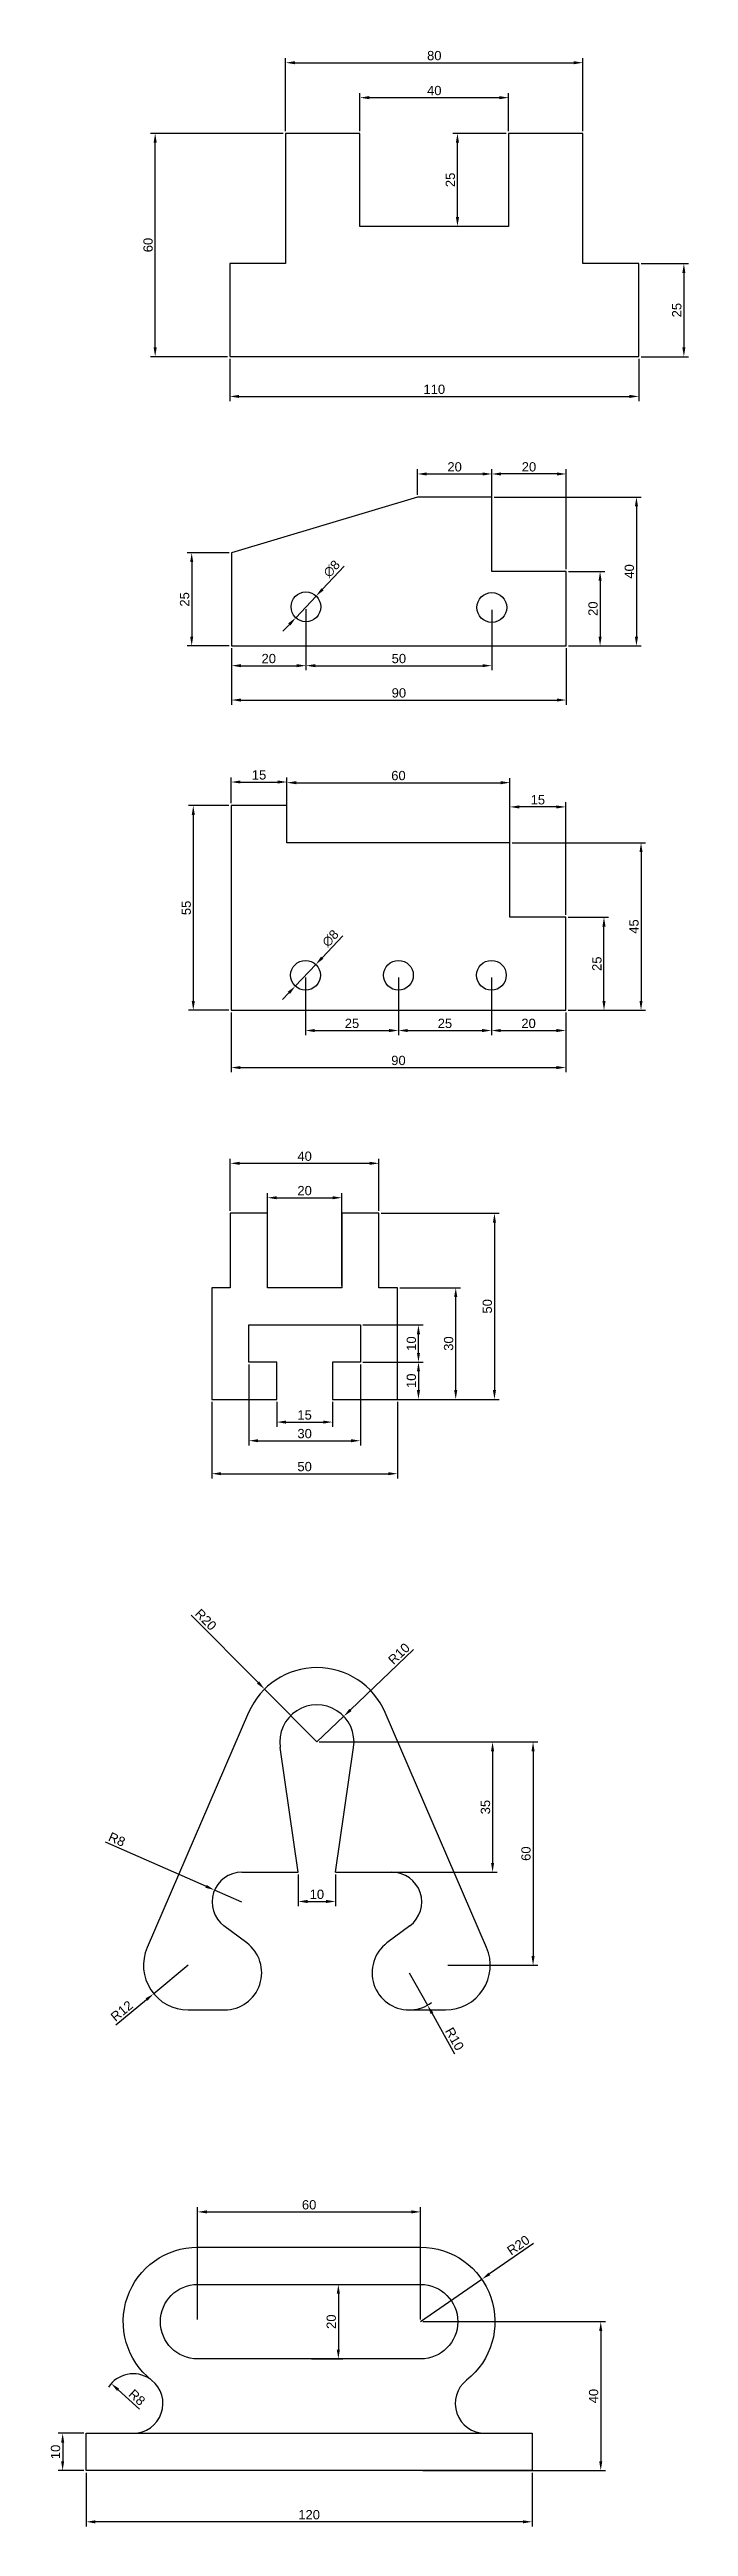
# Model space of a CAD drawing. Header units: millimetres. Extents: x 2433 to 2942, y 547 to 3299.
# Drawn here: x 2705 to 2877, y 2625 to 3291 of the extents above; entities that cross this region are included whole.
import ezdxf

# ---------------------------------------------------------------- set-up
doc = ezdxf.new("R2010")
doc.units = ezdxf.units.MM
doc.layers.get('0').update_dxf_attribs({"lineweight": 25})
doc.styles.get("Standard").update_dxf_attribs({"font": 'arial.ttf'})
doc.dimstyles.new('ISO-25', dxfattribs={"dimtxt": 2.5, "dimasz": 2.5, "dimexe": 1.25, "dimexo": 0.625, "dimtad": 1, "dimtxsty": 'Standard', "dimcen": 2.5, "dimadec": 0, "dimazin": 0, "dimtfac": 1, "dimtmove": 0, "dimatfit": 3, "dimfxl": 1, "dimarcsym": 0})

msp = doc.modelspace()

# ---------------------------------------------------------------- blocks, each defined once
blk = doc.blocks.new('*D281')
at = {"color": 0, "lineweight": -2, "transparency": 16777216}
for p, q in [((2753.99, 3207.72), (2753.99, 3196.41)), ((2863.99, 3207.72), (2863.99, 3196.41)), ((2756.49, 3197.66), (2861.49, 3197.66))]:
    blk.add_line(p, q, dxfattribs=at)
at = {"color": 0, "transparency": 16777216}
for points in [[(2756.49, 3198.08), (2756.49, 3197.24), (2753.99, 3197.66)], [(2861.49, 3198.08), (2861.49, 3197.24), (2863.99, 3197.66)]]:
    blk.add_solid(points, dxfattribs=at)
at = {"layer": 'Defpoints', "color": 0, "transparency": 16777216}
for p in [(2753.99, 3208.34), (2863.99, 3208.34), (2863.99, 3197.66)]:
    blk.add_point(p, dxfattribs=at)
at = {"color": 0, "transparency": 16777216, "insert": (2808.99, 3199.56), "char_height": 2.5, "attachment_point": 5}
blk.add_mtext('110', dxfattribs=at)
blk = doc.blocks.new('*D282')
at = {"color": 0, "lineweight": -2, "transparency": 16777216}
for p, q in [((2864.61, 3233.34), (2877.38, 3233.34)), ((2876.13, 3230.84), (2876.13, 3210.84)), ((2864.61, 3208.34), (2877.38, 3208.34))]:
    blk.add_line(p, q, dxfattribs=at)
at = {"color": 0, "transparency": 16777216}
for points in [[(2875.71, 3230.84), (2876.54, 3230.84), (2876.13, 3233.34)], [(2875.71, 3210.84), (2876.54, 3210.84), (2876.13, 3208.34)]]:
    blk.add_solid(points, dxfattribs=at)
at = {"layer": 'Defpoints', "color": 0, "transparency": 16777216}
for p in [(2863.99, 3233.34), (2863.99, 3208.34), (2876.13, 3208.34)]:
    blk.add_point(p, dxfattribs=at)
at = {"color": 0, "transparency": 16777216, "insert": (2874.23, 3220.84), "char_height": 2.5, "attachment_point": 5, "rotation": 90}
blk.add_mtext('25', dxfattribs=at)
blk = doc.blocks.new('*D283')
at = {"color": 0, "lineweight": -2, "transparency": 16777216}
for p, q in [((2768.99, 3268.97), (2768.99, 3288.58)), ((2848.99, 3268.97), (2848.99, 3288.58)), ((2771.49, 3287.33), (2846.49, 3287.33))]:
    blk.add_line(p, q, dxfattribs=at)
at = {"color": 0, "transparency": 16777216}
for points in [[(2771.49, 3287.74), (2771.49, 3286.91), (2768.99, 3287.33)], [(2846.49, 3287.74), (2846.49, 3286.91), (2848.99, 3287.33)]]:
    blk.add_solid(points, dxfattribs=at)
at = {"layer": 'Defpoints', "color": 0, "transparency": 16777216}
for p in [(2848.99, 3287.33), (2768.99, 3268.34), (2848.99, 3268.34)]:
    blk.add_point(p, dxfattribs=at)
at = {"color": 0, "transparency": 16777216, "insert": (2808.99, 3289.23), "char_height": 2.5, "attachment_point": 5}
blk.add_mtext('80', dxfattribs=at)
blk = doc.blocks.new('*D284')
at = {"color": 0, "lineweight": -2, "transparency": 16777216}
for p, q in [((2788.99, 3268.97), (2788.99, 3279.19)), ((2791.49, 3277.94), (2826.49, 3277.94)), ((2828.99, 3268.97), (2828.99, 3279.19))]:
    blk.add_line(p, q, dxfattribs=at)
at = {"color": 0, "transparency": 16777216}
for points in [[(2791.49, 3278.36), (2791.49, 3277.52), (2788.99, 3277.94)], [(2826.49, 3278.36), (2826.49, 3277.52), (2828.99, 3277.94)]]:
    blk.add_solid(points, dxfattribs=at)
at = {"layer": 'Defpoints', "color": 0, "transparency": 16777216}
for p in [(2828.99, 3277.94), (2788.99, 3268.34), (2828.99, 3268.34)]:
    blk.add_point(p, dxfattribs=at)
at = {"color": 0, "transparency": 16777216, "insert": (2808.99, 3279.84), "char_height": 2.5, "attachment_point": 5}
blk.add_mtext('40', dxfattribs=at)
blk = doc.blocks.new('*D285')
at = {"color": 0, "lineweight": -2, "transparency": 16777216}
for p, q in [((2768.36, 3268.34), (2732.65, 3268.34)), ((2733.9, 3210.84), (2733.9, 3265.84)), ((2753.36, 3208.34), (2732.65, 3208.34))]:
    blk.add_line(p, q, dxfattribs=at)
at = {"color": 0, "transparency": 16777216}
for points in [[(2733.48, 3265.84), (2734.32, 3265.84), (2733.9, 3268.34)], [(2733.48, 3210.84), (2734.32, 3210.84), (2733.9, 3208.34)]]:
    blk.add_solid(points, dxfattribs=at)
at = {"layer": 'Defpoints', "color": 0, "transparency": 16777216}
for p in [(2733.9, 3268.34), (2768.99, 3268.34), (2753.99, 3208.34)]:
    blk.add_point(p, dxfattribs=at)
at = {"color": 0, "transparency": 16777216, "insert": (2732, 3238.34), "char_height": 2.5, "attachment_point": 5, "rotation": 90}
blk.add_mtext('60', dxfattribs=at)
blk = doc.blocks.new('*D286')
at = {"color": 0, "lineweight": -2, "transparency": 16777216}
for p, q in [((2828.36, 3268.34), (2813.97, 3268.34)), ((2815.22, 3245.84), (2815.22, 3265.84)), ((2828.36, 3243.34), (2813.97, 3243.34))]:
    blk.add_line(p, q, dxfattribs=at)
at = {"color": 0, "transparency": 16777216}
for points in [[(2814.8, 3265.84), (2815.64, 3265.84), (2815.22, 3268.34)], [(2814.8, 3245.84), (2815.64, 3245.84), (2815.22, 3243.34)]]:
    blk.add_solid(points, dxfattribs=at)
at = {"layer": 'Defpoints', "color": 0, "transparency": 16777216}
for p in [(2815.22, 3268.34), (2828.99, 3268.34), (2828.99, 3243.34)]:
    blk.add_point(p, dxfattribs=at)
at = {"color": 0, "transparency": 16777216, "insert": (2813.32, 3255.84), "char_height": 2.5, "attachment_point": 5, "rotation": 90}
blk.add_mtext('25', dxfattribs=at)
blk = doc.blocks.new('*D365')
at = {"color": 0, "lineweight": -2, "transparency": 16777216}
for p, q in [((2774.46, 3140.5), (2774.46, 3124.06)), ((2824.46, 3140.32), (2824.46, 3124.06)), ((2776.96, 3125.31), (2821.96, 3125.31))]:
    blk.add_line(p, q, dxfattribs=at)
at = {"color": 0, "transparency": 16777216}
for points in [[(2776.96, 3125.73), (2776.96, 3124.9), (2774.46, 3125.31)], [(2821.96, 3125.73), (2821.96, 3124.9), (2824.46, 3125.31)]]:
    blk.add_solid(points, dxfattribs=at)
at = {"layer": 'Defpoints', "color": 0, "transparency": 16777216}
for p in [(2774.46, 3141.12), (2824.46, 3140.94), (2824.46, 3125.31)]:
    blk.add_point(p, dxfattribs=at)
at = {"color": 0, "transparency": 16777216, "insert": (2799.46, 3127.21), "char_height": 2.5, "attachment_point": 5}
blk.add_mtext('50', dxfattribs=at)
blk = doc.blocks.new('*D366')
at = {"color": 0, "lineweight": -2, "transparency": 16777216}
for p, q in [((2774.46, 3140.5), (2774.46, 3124.06)), ((2754.46, 3130.01), (2754.46, 3124.06)), ((2756.96, 3125.31), (2771.96, 3125.31))]:
    blk.add_line(p, q, dxfattribs=at)
at = {"color": 0, "transparency": 16777216}
for points in [[(2756.96, 3125.73), (2756.96, 3124.9), (2754.46, 3125.31)], [(2771.96, 3125.73), (2771.96, 3124.9), (2774.46, 3125.31)]]:
    blk.add_solid(points, dxfattribs=at)
at = {"layer": 'Defpoints', "color": 0, "transparency": 16777216}
for p in [(2774.46, 3141.12), (2754.46, 3130.63), (2774.46, 3125.31)]:
    blk.add_point(p, dxfattribs=at)
at = {"color": 0, "transparency": 16777216, "insert": (2764.46, 3127.21), "char_height": 2.5, "attachment_point": 5}
blk.add_mtext('20', dxfattribs=at)
blk = doc.blocks.new('*D309')
at = {"color": 0, "lineweight": -2, "transparency": 16777216}
for p, q in [((2845.09, 3150.63), (2854.84, 3150.63)), ((2853.59, 3148.13), (2853.59, 3133.13)), ((2845.09, 3130.63), (2854.84, 3130.63))]:
    blk.add_line(p, q, dxfattribs=at)
at = {"color": 0, "transparency": 16777216}
for points in [[(2853.17, 3148.13), (2854.01, 3148.13), (2853.59, 3150.63)], [(2853.17, 3133.13), (2854.01, 3133.13), (2853.59, 3130.63)]]:
    blk.add_solid(points, dxfattribs=at)
at = {"layer": 'Defpoints', "color": 0, "transparency": 16777216}
for p in [(2844.46, 3150.63), (2844.46, 3130.63), (2853.59, 3130.63)]:
    blk.add_point(p, dxfattribs=at)
at = {"color": 0, "transparency": 16777216, "insert": (2851.69, 3140.63), "char_height": 2.5, "attachment_point": 5, "rotation": 90}
blk.add_mtext('20', dxfattribs=at)
blk = doc.blocks.new('*D310')
at = {"color": 0, "lineweight": -2, "transparency": 16777216}
for p, q in [((2825.09, 3170.63), (2864.62, 3170.63)), ((2863.37, 3168.13), (2863.37, 3133.13)), ((2845.09, 3130.63), (2864.62, 3130.63))]:
    blk.add_line(p, q, dxfattribs=at)
at = {"color": 0, "transparency": 16777216}
for points in [[(2862.95, 3168.13), (2863.79, 3168.13), (2863.37, 3170.63)], [(2862.95, 3133.13), (2863.79, 3133.13), (2863.37, 3130.63)]]:
    blk.add_solid(points, dxfattribs=at)
at = {"layer": 'Defpoints', "color": 0, "transparency": 16777216}
for p in [(2824.46, 3170.63), (2844.46, 3130.63), (2863.37, 3130.63)]:
    blk.add_point(p, dxfattribs=at)
at = {"color": 0, "transparency": 16777216, "insert": (2861.47, 3150.63), "char_height": 2.5, "attachment_point": 5, "rotation": 90}
blk.add_mtext('40', dxfattribs=at)
blk = doc.blocks.new('*D311')
at = {"color": 0, "lineweight": -2, "transparency": 16777216}
for p, q in [((2824.46, 3151.26), (2824.46, 3178.07)), ((2841.96, 3176.82), (2826.96, 3176.82)), ((2844.46, 3151.26), (2844.46, 3178.07))]:
    blk.add_line(p, q, dxfattribs=at)
at = {"color": 0, "transparency": 16777216}
for points in [[(2826.96, 3177.24), (2826.96, 3176.41), (2824.46, 3176.82)], [(2841.96, 3177.24), (2841.96, 3176.41), (2844.46, 3176.82)]]:
    blk.add_solid(points, dxfattribs=at)
at = {"layer": 'Defpoints', "color": 0, "transparency": 16777216}
for p in [(2824.46, 3176.82), (2824.46, 3150.63), (2844.46, 3150.63)]:
    blk.add_point(p, dxfattribs=at)
at = {"color": 0, "transparency": 16777216, "insert": (2834.46, 3178.72), "char_height": 2.5, "attachment_point": 5}
blk.add_mtext('20', dxfattribs=at)
blk = doc.blocks.new('*D312')
at = {"color": 0, "lineweight": -2, "transparency": 16777216}
for p, q in [((2804.46, 3171.26), (2804.46, 3178.07)), ((2806.96, 3176.82), (2821.96, 3176.82)), ((2824.46, 3171.26), (2824.46, 3178.07))]:
    blk.add_line(p, q, dxfattribs=at)
at = {"color": 0, "transparency": 16777216}
for points in [[(2806.96, 3177.24), (2806.96, 3176.41), (2804.46, 3176.82)], [(2821.96, 3177.24), (2821.96, 3176.41), (2824.46, 3176.82)]]:
    blk.add_solid(points, dxfattribs=at)
at = {"layer": 'Defpoints', "color": 0, "transparency": 16777216}
for p in [(2824.46, 3176.82), (2804.46, 3170.63), (2824.46, 3170.63)]:
    blk.add_point(p, dxfattribs=at)
at = {"color": 0, "transparency": 16777216, "insert": (2814.46, 3178.72), "char_height": 2.5, "attachment_point": 5}
blk.add_mtext('20', dxfattribs=at)
blk = doc.blocks.new('*D313')
at = {"color": 0, "lineweight": -2, "transparency": 16777216}
for p, q in [((2754.46, 3130.01), (2754.46, 3114.83)), ((2844.46, 3130.01), (2844.46, 3114.83)), ((2756.96, 3116.08), (2841.96, 3116.08))]:
    blk.add_line(p, q, dxfattribs=at)
at = {"color": 0, "transparency": 16777216}
for points in [[(2756.96, 3116.49), (2756.96, 3115.66), (2754.46, 3116.08)], [(2841.96, 3116.49), (2841.96, 3115.66), (2844.46, 3116.08)]]:
    blk.add_solid(points, dxfattribs=at)
at = {"layer": 'Defpoints', "color": 0, "transparency": 16777216}
for p in [(2754.46, 3130.63), (2844.46, 3130.63), (2844.46, 3116.08)]:
    blk.add_point(p, dxfattribs=at)
at = {"color": 0, "transparency": 16777216, "insert": (2799.46, 3117.98), "char_height": 2.5, "attachment_point": 5}
blk.add_mtext('90', dxfattribs=at)
blk = doc.blocks.new('*D314')
at = {"color": 0, "lineweight": -2, "transparency": 16777216}
for p, q in [((2753.84, 3155.63), (2742.48, 3155.63)), ((2743.73, 3153.13), (2743.73, 3133.13)), ((2753.84, 3130.63), (2742.48, 3130.63))]:
    blk.add_line(p, q, dxfattribs=at)
at = {"color": 0, "transparency": 16777216}
for points in [[(2743.31, 3153.13), (2744.14, 3153.13), (2743.73, 3155.63)], [(2743.31, 3133.13), (2744.14, 3133.13), (2743.73, 3130.63)]]:
    blk.add_solid(points, dxfattribs=at)
at = {"layer": 'Defpoints', "color": 0, "transparency": 16777216}
for p in [(2754.46, 3155.63), (2743.73, 3130.63), (2754.46, 3130.63)]:
    blk.add_point(p, dxfattribs=at)
at = {"color": 0, "transparency": 16777216, "insert": (2741.83, 3143.13), "char_height": 2.5, "attachment_point": 5, "rotation": 90}
blk.add_mtext('25', dxfattribs=at)
blk = doc.blocks.new('*D367')
at = {"color": 0, "lineweight": -2, "transparency": 16777216}
for p, q in [((2784.76, 3152.04), (2778.92, 3145.85)), ((2771.72, 3138.21), (2777.21, 3144.03)), ((2770.01, 3136.39), (2768.29, 3134.57))]:
    blk.add_line(p, q, dxfattribs=at)
at = {"color": 0, "transparency": 16777216}
for points in [[(2778.62, 3146.14), (2779.23, 3145.56), (2777.21, 3144.03)], [(2769.7, 3136.68), (2770.31, 3136.11), (2771.72, 3138.21)]]:
    blk.add_solid(points, dxfattribs=at)
at = {"layer": 'Defpoints', "color": 0, "transparency": 16777216}
for p in [(2777.21, 3144.03), (2771.72, 3138.21)]:
    blk.add_point(p, dxfattribs=at)
at = {"color": 0, "transparency": 16777216, "insert": (2781.4, 3151.35), "char_height": 2.5, "attachment_point": 5, "rotation": 46.68419}
blk.add_mtext('∅8', dxfattribs=at)
blk = doc.blocks.new('*D315')
at = {"color": 0, "lineweight": -2, "transparency": 16777216}
for p, q in [((2753.73, 3087.72), (2742.9, 3087.72)), ((2744.15, 3085.22), (2744.15, 3035.22)), ((2753.73, 3032.72), (2742.9, 3032.72))]:
    blk.add_line(p, q, dxfattribs=at)
at = {"color": 0, "transparency": 16777216}
for points in [[(2743.74, 3085.22), (2744.57, 3085.22), (2744.15, 3087.72)], [(2743.74, 3035.22), (2744.57, 3035.22), (2744.15, 3032.72)]]:
    blk.add_solid(points, dxfattribs=at)
at = {"layer": 'Defpoints', "color": 0, "transparency": 16777216}
for p in [(2754.35, 3087.72), (2744.15, 3032.72), (2754.35, 3032.72)]:
    blk.add_point(p, dxfattribs=at)
at = {"color": 0, "transparency": 16777216, "insert": (2742.26, 3060.22), "char_height": 2.5, "attachment_point": 5, "rotation": 90}
blk.add_mtext('55', dxfattribs=at)
blk = doc.blocks.new('*D316')
at = {"color": 0, "lineweight": -2, "transparency": 16777216}
for p, q in [((2754.35, 3088.35), (2754.35, 3095.3)), ((2769.35, 3088.35), (2769.35, 3095.3)), ((2756.85, 3094.05), (2766.85, 3094.05))]:
    blk.add_line(p, q, dxfattribs=at)
at = {"color": 0, "transparency": 16777216}
for points in [[(2756.85, 3094.47), (2756.85, 3093.64), (2754.35, 3094.05)], [(2766.85, 3094.47), (2766.85, 3093.64), (2769.35, 3094.05)]]:
    blk.add_solid(points, dxfattribs=at)
at = {"layer": 'Defpoints', "color": 0, "transparency": 16777216}
for p in [(2769.35, 3094.05), (2754.35, 3087.72), (2769.35, 3087.72)]:
    blk.add_point(p, dxfattribs=at)
at = {"color": 0, "transparency": 16777216, "insert": (2761.85, 3095.95), "char_height": 2.5, "attachment_point": 5}
blk.add_mtext('15', dxfattribs=at)
blk = doc.blocks.new('*D317')
at = {"color": 0, "lineweight": -2, "transparency": 16777216}
for p, q in [((2754.35, 3032.1), (2754.35, 3016.07)), ((2844.35, 3032.1), (2844.35, 3016.07)), ((2756.85, 3017.32), (2841.85, 3017.32))]:
    blk.add_line(p, q, dxfattribs=at)
at = {"color": 0, "transparency": 16777216}
for points in [[(2756.85, 3017.74), (2756.85, 3016.9), (2754.35, 3017.32)], [(2841.85, 3017.74), (2841.85, 3016.9), (2844.35, 3017.32)]]:
    blk.add_solid(points, dxfattribs=at)
at = {"layer": 'Defpoints', "color": 0, "transparency": 16777216}
for p in [(2754.35, 3032.72), (2844.35, 3032.72), (2844.35, 3017.32)]:
    blk.add_point(p, dxfattribs=at)
at = {"color": 0, "transparency": 16777216, "insert": (2799.35, 3019.22), "char_height": 2.5, "attachment_point": 5}
blk.add_mtext('90', dxfattribs=at)
blk = doc.blocks.new('*D318')
at = {"color": 0, "lineweight": -2, "transparency": 16777216}
for p, q in [((2844.98, 3057.72), (2855.89, 3057.72)), ((2854.64, 3035.22), (2854.64, 3055.22)), ((2844.98, 3032.72), (2855.89, 3032.72))]:
    blk.add_line(p, q, dxfattribs=at)
at = {"color": 0, "transparency": 16777216}
for points in [[(2854.22, 3055.22), (2855.06, 3055.22), (2854.64, 3057.72)], [(2854.22, 3035.22), (2855.06, 3035.22), (2854.64, 3032.72)]]:
    blk.add_solid(points, dxfattribs=at)
at = {"layer": 'Defpoints', "color": 0, "transparency": 16777216}
for p in [(2844.35, 3057.72), (2854.64, 3057.72), (2844.35, 3032.72)]:
    blk.add_point(p, dxfattribs=at)
at = {"color": 0, "transparency": 16777216, "insert": (2852.74, 3045.22), "char_height": 2.5, "attachment_point": 5, "rotation": 90}
blk.add_mtext('25', dxfattribs=at)
blk = doc.blocks.new('*D319')
at = {"color": 0, "lineweight": -2, "transparency": 16777216}
for p, q in [((2829.98, 3077.72), (2865.85, 3077.72)), ((2864.6, 3075.22), (2864.6, 3035.22)), ((2844.98, 3032.72), (2865.85, 3032.72))]:
    blk.add_line(p, q, dxfattribs=at)
at = {"color": 0, "transparency": 16777216}
for points in [[(2864.19, 3075.22), (2865.02, 3075.22), (2864.6, 3077.72)], [(2864.19, 3035.22), (2865.02, 3035.22), (2864.6, 3032.72)]]:
    blk.add_solid(points, dxfattribs=at)
at = {"layer": 'Defpoints', "color": 0, "transparency": 16777216}
for p in [(2829.35, 3077.72), (2844.35, 3032.72), (2864.6, 3032.72)]:
    blk.add_point(p, dxfattribs=at)
at = {"color": 0, "transparency": 16777216, "insert": (2862.71, 3055.22), "char_height": 2.5, "attachment_point": 5, "rotation": 90}
blk.add_mtext('45', dxfattribs=at)
blk = doc.blocks.new('*D320')
at = {"color": 0, "lineweight": -2, "transparency": 16777216}
for p, q in [((2829.35, 3058.35), (2829.35, 3088.61)), ((2844.35, 3058.35), (2844.35, 3088.61)), ((2841.85, 3087.36), (2831.85, 3087.36))]:
    blk.add_line(p, q, dxfattribs=at)
at = {"color": 0, "transparency": 16777216}
for points in [[(2831.85, 3087.77), (2831.85, 3086.94), (2829.35, 3087.36)], [(2841.85, 3087.77), (2841.85, 3086.94), (2844.35, 3087.36)]]:
    blk.add_solid(points, dxfattribs=at)
at = {"layer": 'Defpoints', "color": 0, "transparency": 16777216}
for p in [(2829.35, 3087.36), (2829.35, 3057.72), (2844.35, 3057.72)]:
    blk.add_point(p, dxfattribs=at)
at = {"color": 0, "transparency": 16777216, "insert": (2836.85, 3089.26), "char_height": 2.5, "attachment_point": 5}
blk.add_mtext('15', dxfattribs=at)
blk = doc.blocks.new('*D321')
at = {"color": 0, "lineweight": -2, "transparency": 16777216}
for p, q in [((2769.35, 3078.35), (2769.35, 3095.12)), ((2829.35, 3078.35), (2829.35, 3095.12)), ((2771.85, 3093.87), (2826.85, 3093.87))]:
    blk.add_line(p, q, dxfattribs=at)
at = {"color": 0, "transparency": 16777216}
for points in [[(2771.85, 3094.29), (2771.85, 3093.45), (2769.35, 3093.87)], [(2826.85, 3094.29), (2826.85, 3093.45), (2829.35, 3093.87)]]:
    blk.add_solid(points, dxfattribs=at)
at = {"layer": 'Defpoints', "color": 0, "transparency": 16777216}
for p in [(2829.35, 3093.87), (2769.35, 3077.72), (2829.35, 3077.72)]:
    blk.add_point(p, dxfattribs=at)
at = {"color": 0, "transparency": 16777216, "insert": (2799.35, 3095.77), "char_height": 2.5, "attachment_point": 5}
blk.add_mtext('60', dxfattribs=at)
blk = doc.blocks.new('*D368')
at = {"color": 0, "lineweight": -2, "transparency": 16777216}
for p, q in [((2784.41, 3052.71), (2778.82, 3046.83)), ((2771.6, 3039.21), (2777.1, 3045.02)), ((2769.88, 3037.4), (2768.15, 3035.59))]:
    blk.add_line(p, q, dxfattribs=at)
at = {"color": 0, "transparency": 16777216}
for points in [[(2778.52, 3047.12), (2779.13, 3046.54), (2777.1, 3045.02)], [(2769.57, 3037.69), (2770.18, 3037.11), (2771.6, 3039.21)]]:
    blk.add_solid(points, dxfattribs=at)
at = {"layer": 'Defpoints', "color": 0, "transparency": 16777216}
for p in [(2777.1, 3045.02), (2771.6, 3039.21)]:
    blk.add_point(p, dxfattribs=at)
at = {"color": 0, "transparency": 16777216, "insert": (2781.05, 3052.04), "char_height": 2.5, "attachment_point": 5, "rotation": 46.49969}
blk.add_mtext('∅8', dxfattribs=at)
blk = doc.blocks.new('*D369')
at = {"color": 0, "lineweight": -2, "transparency": 16777216}
for p, q in [((2824.35, 3041.49), (2824.35, 3026.02)), ((2844.35, 3032.1), (2844.35, 3026.02)), ((2826.85, 3027.27), (2841.85, 3027.27))]:
    blk.add_line(p, q, dxfattribs=at)
at = {"color": 0, "transparency": 16777216}
for points in [[(2826.85, 3027.69), (2826.85, 3026.86), (2824.35, 3027.27)], [(2841.85, 3027.69), (2841.85, 3026.86), (2844.35, 3027.27)]]:
    blk.add_solid(points, dxfattribs=at)
at = {"layer": 'Defpoints', "color": 0, "transparency": 16777216}
for p in [(2824.35, 3042.11), (2844.35, 3032.72), (2844.35, 3027.27)]:
    blk.add_point(p, dxfattribs=at)
at = {"color": 0, "transparency": 16777216, "insert": (2834.35, 3029.18), "char_height": 2.5, "attachment_point": 5}
blk.add_mtext('20', dxfattribs=at)
blk = doc.blocks.new('*D370')
at = {"color": 0, "lineweight": -2, "transparency": 16777216}
for p, q in [((2799.35, 3041.49), (2799.35, 3026.02)), ((2824.35, 3041.49), (2824.35, 3026.02)), ((2801.85, 3027.27), (2821.85, 3027.27))]:
    blk.add_line(p, q, dxfattribs=at)
at = {"color": 0, "transparency": 16777216}
for points in [[(2801.85, 3027.69), (2801.85, 3026.86), (2799.35, 3027.27)], [(2821.85, 3027.69), (2821.85, 3026.86), (2824.35, 3027.27)]]:
    blk.add_solid(points, dxfattribs=at)
at = {"layer": 'Defpoints', "color": 0, "transparency": 16777216}
for p in [(2799.35, 3042.11), (2824.35, 3042.11), (2824.35, 3027.27)]:
    blk.add_point(p, dxfattribs=at)
at = {"color": 0, "transparency": 16777216, "insert": (2811.85, 3029.18), "char_height": 2.5, "attachment_point": 5}
blk.add_mtext('25', dxfattribs=at)
blk = doc.blocks.new('*D371')
at = {"color": 0, "lineweight": -2, "transparency": 16777216}
for p, q in [((2774.35, 3041.49), (2774.35, 3026.02)), ((2799.35, 3041.49), (2799.35, 3026.02)), ((2776.85, 3027.27), (2796.85, 3027.27))]:
    blk.add_line(p, q, dxfattribs=at)
at = {"color": 0, "transparency": 16777216}
for points in [[(2776.85, 3027.69), (2776.85, 3026.86), (2774.35, 3027.27)], [(2796.85, 3027.69), (2796.85, 3026.86), (2799.35, 3027.27)]]:
    blk.add_solid(points, dxfattribs=at)
at = {"layer": 'Defpoints', "color": 0, "transparency": 16777216}
for p in [(2774.35, 3042.11), (2799.35, 3042.11), (2799.35, 3027.27)]:
    blk.add_point(p, dxfattribs=at)
at = {"color": 0, "transparency": 16777216, "insert": (2786.85, 3029.18), "char_height": 2.5, "attachment_point": 5}
blk.add_mtext('25', dxfattribs=at)
blk = doc.blocks.new('*D322')
at = {"color": 0, "lineweight": -2, "transparency": 16777216}
for p, q in [((2764.11, 2958.79), (2764.11, 2983.59)), ((2766.61, 2982.34), (2781.61, 2982.34)), ((2784.11, 2958.79), (2784.11, 2983.59))]:
    blk.add_line(p, q, dxfattribs=at)
at = {"color": 0, "transparency": 16777216}
for points in [[(2766.61, 2982.76), (2766.61, 2981.93), (2764.11, 2982.34)], [(2781.61, 2982.76), (2781.61, 2981.93), (2784.11, 2982.34)]]:
    blk.add_solid(points, dxfattribs=at)
at = {"layer": 'Defpoints', "color": 0, "transparency": 16777216}
for p in [(2784.11, 2982.34), (2764.11, 2958.16), (2784.11, 2958.16)]:
    blk.add_point(p, dxfattribs=at)
at = {"color": 0, "transparency": 16777216, "insert": (2774.11, 2984.25), "char_height": 2.5, "attachment_point": 5}
blk.add_mtext('20', dxfattribs=at)
blk = doc.blocks.new('*D323')
at = {"color": 0, "lineweight": -2, "transparency": 16777216}
for p, q in [((2754.11, 2978.79), (2754.11, 2992.84)), ((2756.61, 2991.59), (2791.61, 2991.59)), ((2794.11, 2978.79), (2794.11, 2992.84))]:
    blk.add_line(p, q, dxfattribs=at)
at = {"color": 0, "transparency": 16777216}
for points in [[(2756.61, 2992.01), (2756.61, 2991.17), (2754.11, 2991.59)], [(2791.61, 2992.01), (2791.61, 2991.17), (2794.11, 2991.59)]]:
    blk.add_solid(points, dxfattribs=at)
at = {"layer": 'Defpoints', "color": 0, "transparency": 16777216}
for p in [(2794.11, 2991.59), (2754.11, 2978.16), (2794.11, 2978.16)]:
    blk.add_point(p, dxfattribs=at)
at = {"color": 0, "transparency": 16777216, "insert": (2774.11, 2993.49), "char_height": 2.5, "attachment_point": 5}
blk.add_mtext('40', dxfattribs=at)
blk = doc.blocks.new('*D324')
at = {"color": 0, "lineweight": -2, "transparency": 16777216}
for p, q in [((2789.73, 2938.16), (2805.98, 2938.16)), ((2804.73, 2935.66), (2804.73, 2930.66)), ((2782.23, 2928.16), (2805.98, 2928.16))]:
    blk.add_line(p, q, dxfattribs=at)
at = {"color": 0, "transparency": 16777216}
for points in [[(2804.32, 2935.66), (2805.15, 2935.66), (2804.73, 2938.16)], [(2804.32, 2930.66), (2805.15, 2930.66), (2804.73, 2928.16)]]:
    blk.add_solid(points, dxfattribs=at)
at = {"layer": 'Defpoints', "color": 0, "transparency": 16777216}
for p in [(2789.11, 2938.16), (2781.61, 2928.16), (2804.73, 2928.16)]:
    blk.add_point(p, dxfattribs=at)
at = {"color": 0, "transparency": 16777216, "insert": (2802.83, 2933.16), "char_height": 2.5, "attachment_point": 5, "rotation": 90}
blk.add_mtext('10', dxfattribs=at)
blk = doc.blocks.new('*D325')
at = {"color": 0, "lineweight": -2, "transparency": 16777216}
for p, q in [((2789.73, 2948.16), (2805.98, 2948.16)), ((2804.73, 2940.66), (2804.73, 2945.66)), ((2789.73, 2938.16), (2805.98, 2938.16))]:
    blk.add_line(p, q, dxfattribs=at)
at = {"color": 0, "transparency": 16777216}
for points in [[(2804.32, 2945.66), (2805.15, 2945.66), (2804.73, 2948.16)], [(2804.32, 2940.66), (2805.15, 2940.66), (2804.73, 2938.16)]]:
    blk.add_solid(points, dxfattribs=at)
at = {"layer": 'Defpoints', "color": 0, "transparency": 16777216}
for p in [(2789.11, 2948.16), (2804.73, 2948.16), (2789.11, 2938.16)]:
    blk.add_point(p, dxfattribs=at)
at = {"color": 0, "transparency": 16777216, "insert": (2802.83, 2943.16), "char_height": 2.5, "attachment_point": 5, "rotation": 90}
blk.add_mtext('10', dxfattribs=at)
blk = doc.blocks.new('*D326')
at = {"color": 0, "lineweight": -2, "transparency": 16777216}
for p, q in [((2799.73, 2958.16), (2816.01, 2958.16)), ((2814.76, 2930.66), (2814.76, 2955.66)), ((2799.98, 2928.16), (2816.01, 2928.16))]:
    blk.add_line(p, q, dxfattribs=at)
at = {"color": 0, "transparency": 16777216}
for points in [[(2814.34, 2955.66), (2815.17, 2955.66), (2814.76, 2958.16)], [(2814.34, 2930.66), (2815.17, 2930.66), (2814.76, 2928.16)]]:
    blk.add_solid(points, dxfattribs=at)
at = {"layer": 'Defpoints', "color": 0, "transparency": 16777216}
for p in [(2799.11, 2958.16), (2814.76, 2958.16), (2799.35, 2928.16)]:
    blk.add_point(p, dxfattribs=at)
at = {"color": 0, "transparency": 16777216, "insert": (2812.85, 2943.16), "char_height": 2.5, "attachment_point": 5, "rotation": 90}
blk.add_mtext('30', dxfattribs=at)
blk = doc.blocks.new('*D327')
at = {"color": 0, "lineweight": -2, "transparency": 16777216}
for p, q in [((2794.73, 2978.16), (2826.42, 2978.16)), ((2825.17, 2975.66), (2825.17, 2930.66)), ((2799.73, 2928.16), (2826.42, 2928.16))]:
    blk.add_line(p, q, dxfattribs=at)
at = {"color": 0, "transparency": 16777216}
for points in [[(2824.75, 2975.66), (2825.58, 2975.66), (2825.17, 2978.16)], [(2824.75, 2930.66), (2825.58, 2930.66), (2825.17, 2928.16)]]:
    blk.add_solid(points, dxfattribs=at)
at = {"layer": 'Defpoints', "color": 0, "transparency": 16777216}
for p in [(2794.11, 2978.16), (2799.11, 2928.16), (2825.17, 2928.16)]:
    blk.add_point(p, dxfattribs=at)
at = {"color": 0, "transparency": 16777216, "insert": (2823.26, 2953.16), "char_height": 2.5, "attachment_point": 5, "rotation": 90}
blk.add_mtext('50', dxfattribs=at)
blk = doc.blocks.new('*D328')
at = {"color": 0, "lineweight": -2, "transparency": 16777216}
for p, q in [((2766.61, 2927.54), (2766.61, 2920.81)), ((2769.11, 2922.06), (2779.11, 2922.06)), ((2781.61, 2927.54), (2781.61, 2920.81))]:
    blk.add_line(p, q, dxfattribs=at)
at = {"color": 0, "transparency": 16777216}
for points in [[(2769.11, 2922.48), (2769.11, 2921.64), (2766.61, 2922.06)], [(2779.11, 2922.48), (2779.11, 2921.64), (2781.61, 2922.06)]]:
    blk.add_solid(points, dxfattribs=at)
at = {"layer": 'Defpoints', "color": 0, "transparency": 16777216}
for p in [(2766.61, 2928.16), (2781.61, 2928.16), (2781.61, 2922.06)]:
    blk.add_point(p, dxfattribs=at)
at = {"color": 0, "transparency": 16777216, "insert": (2774.11, 2923.96), "char_height": 2.5, "attachment_point": 5}
blk.add_mtext('15', dxfattribs=at)
blk = doc.blocks.new('*D329')
at = {"color": 0, "lineweight": -2, "transparency": 16777216}
for p, q in [((2759.11, 2937.54), (2759.11, 2915.8)), ((2789.11, 2937.54), (2789.11, 2915.8)), ((2761.61, 2917.05), (2786.61, 2917.05))]:
    blk.add_line(p, q, dxfattribs=at)
at = {"color": 0, "transparency": 16777216}
for points in [[(2761.61, 2917.47), (2761.61, 2916.64), (2759.11, 2917.05)], [(2786.61, 2917.47), (2786.61, 2916.64), (2789.11, 2917.05)]]:
    blk.add_solid(points, dxfattribs=at)
at = {"layer": 'Defpoints', "color": 0, "transparency": 16777216}
for p in [(2759.11, 2938.16), (2789.11, 2938.16), (2789.11, 2917.05)]:
    blk.add_point(p, dxfattribs=at)
at = {"color": 0, "transparency": 16777216, "insert": (2774.11, 2918.95), "char_height": 2.5, "attachment_point": 5}
blk.add_mtext('30', dxfattribs=at)
blk = doc.blocks.new('*D330')
at = {"color": 0, "lineweight": -2, "transparency": 16777216}
for p, q in [((2749.11, 2927.54), (2749.11, 2906.94)), ((2799.11, 2927.54), (2799.11, 2906.94)), ((2751.61, 2908.19), (2796.61, 2908.19))]:
    blk.add_line(p, q, dxfattribs=at)
at = {"color": 0, "transparency": 16777216}
for points in [[(2751.61, 2908.61), (2751.61, 2907.78), (2749.11, 2908.19)], [(2796.61, 2908.61), (2796.61, 2907.78), (2799.11, 2908.19)]]:
    blk.add_solid(points, dxfattribs=at)
at = {"layer": 'Defpoints', "color": 0, "transparency": 16777216}
for p in [(2749.11, 2928.16), (2799.11, 2928.16), (2799.11, 2908.19)]:
    blk.add_point(p, dxfattribs=at)
at = {"color": 0, "transparency": 16777216, "insert": (2774.11, 2910.09), "char_height": 2.5, "attachment_point": 5}
blk.add_mtext('50', dxfattribs=at)
blk = doc.blocks.new('*D383')
at = {"color": 0, "lineweight": -2, "transparency": 16777216}
for p, q in [((2743.62, 2870.21), (2761.57, 2852.08)), ((2777.4, 2836.1), (2763.33, 2850.31))]:
    blk.add_line(p, q, dxfattribs=at)
at = {"color": 0, "transparency": 16777216}
blk.add_solid([(2761.87, 2852.38), (2761.27, 2851.79), (2763.33, 2850.31)], dxfattribs=at)
at = {"layer": 'Defpoints', "color": 0, "transparency": 16777216}
for p in [(2763.33, 2850.31), (2777.4, 2836.1)]:
    blk.add_point(p, dxfattribs=at)
at = {"color": 0, "transparency": 16777216, "insert": (2747.51, 2868.98), "char_height": 2.5, "attachment_point": 5, "rotation": 314.72173}
blk.add_mtext('R20', dxfattribs=at)
blk = doc.blocks.new('*D384')
at = {"color": 0, "lineweight": -2, "transparency": 16777216}
for p, q in [((2803.43, 2860.91), (2786.45, 2844.72)), ((2777.4, 2836.1), (2784.64, 2843))]:
    blk.add_line(p, q, dxfattribs=at)
at = {"color": 0, "transparency": 16777216}
blk.add_solid([(2786.16, 2845.02), (2786.74, 2844.42), (2784.64, 2843)], dxfattribs=at)
at = {"layer": 'Defpoints', "color": 0, "transparency": 16777216}
for p in [(2784.64, 2843), (2777.4, 2836.1)]:
    blk.add_point(p, dxfattribs=at)
at = {"color": 0, "transparency": 16777216, "insert": (2799.5, 2859.8), "char_height": 2.5, "attachment_point": 5, "rotation": 43.63425}
blk.add_mtext('R10', dxfattribs=at)
blk = doc.blocks.new('*D385')
at = {"color": 0, "lineweight": -2, "transparency": 16777216}
for p, q in [((2720.42, 2809.24), (2747.58, 2797.32)), ((2757.2, 2793.1), (2749.87, 2796.31))]:
    blk.add_line(p, q, dxfattribs=at)
at = {"color": 0, "transparency": 16777216}
blk.add_solid([(2747.75, 2797.7), (2747.41, 2796.94), (2749.87, 2796.31)], dxfattribs=at)
at = {"layer": 'Defpoints', "color": 0, "transparency": 16777216}
for p in [(2749.87, 2796.31), (2757.2, 2793.1)]:
    blk.add_point(p, dxfattribs=at)
at = {"color": 0, "transparency": 16777216, "insert": (2723.61, 2809.92), "char_height": 2.5, "attachment_point": 5, "rotation": 336.29605}
blk.add_mtext('R8', dxfattribs=at)
blk = doc.blocks.new('*D386')
at = {"color": 0, "lineweight": -2, "transparency": 16777216}
for p, q in [((2742.76, 2776.1), (2733.5, 2768.47)), ((2723.33, 2760.09), (2731.57, 2766.88))]:
    blk.add_line(p, q, dxfattribs=at)
at = {"color": 0, "transparency": 16777216}
blk.add_solid([(2731.3, 2767.2), (2731.83, 2766.56), (2733.5, 2768.47)], dxfattribs=at)
at = {"layer": 'Defpoints', "color": 0, "transparency": 16777216}
for p in [(2742.76, 2776.1), (2733.5, 2768.47)]:
    blk.add_point(p, dxfattribs=at)
at = {"color": 0, "transparency": 16777216, "insert": (2724.91, 2763.83), "char_height": 2.5, "attachment_point": 5, "rotation": 39.47768}
blk.add_mtext('R12', dxfattribs=at)
blk = doc.blocks.new('*D387')
at = {"color": 0, "lineweight": -2, "transparency": 16777216}
for p, q in [((2802.25, 2774.1), (2807.15, 2765.38)), ((2814.55, 2752.23), (2808.38, 2763.2))]:
    blk.add_line(p, q, dxfattribs=at)
blk.add_arc((2802.25, 2774.1), 10, 273.58099, 306.53013, dxfattribs=at)
at = {"color": 0, "transparency": 16777216}
blk.add_solid([(2808.74, 2763.41), (2808.01, 2763), (2807.15, 2765.38)], dxfattribs=at)
at = {"layer": 'Defpoints', "color": 0, "transparency": 16777216}
for p in [(2802.25, 2774.1), (2807.15, 2765.38)]:
    blk.add_point(p, dxfattribs=at)
at = {"color": 0, "transparency": 16777216, "insert": (2814.44, 2756.31), "char_height": 2.5, "attachment_point": 5, "rotation": 299.36816}
blk.add_mtext('R10', dxfattribs=at)
blk = doc.blocks.new('*D388')
at = {"color": 0, "lineweight": -2, "transparency": 16777216}
for p, q in [((2778.03, 2836.1), (2825.92, 2836.1)), ((2824.67, 2833.6), (2824.67, 2803.6)), ((2783.03, 2801.1), (2825.92, 2801.1))]:
    blk.add_line(p, q, dxfattribs=at)
at = {"color": 0, "transparency": 16777216}
for points in [[(2824.25, 2833.6), (2825.08, 2833.6), (2824.67, 2836.1)], [(2824.25, 2803.6), (2825.08, 2803.6), (2824.67, 2801.1)]]:
    blk.add_solid(points, dxfattribs=at)
at = {"layer": 'Defpoints', "color": 0, "transparency": 16777216}
for p in [(2777.4, 2836.1), (2782.4, 2801.1), (2824.67, 2801.1)]:
    blk.add_point(p, dxfattribs=at)
at = {"color": 0, "transparency": 16777216, "insert": (2822.77, 2818.6), "char_height": 2.5, "attachment_point": 5, "rotation": 90}
blk.add_mtext('35', dxfattribs=at)
blk = doc.blocks.new('*D389')
at = {"color": 0, "lineweight": -2, "transparency": 16777216}
for p, q in [((2778.03, 2836.1), (2836.81, 2836.1)), ((2835.56, 2833.6), (2835.56, 2778.6)), ((2812.67, 2776.1), (2836.81, 2776.1))]:
    blk.add_line(p, q, dxfattribs=at)
at = {"color": 0, "transparency": 16777216}
for points in [[(2835.14, 2833.6), (2835.98, 2833.6), (2835.56, 2836.1)], [(2835.14, 2778.6), (2835.98, 2778.6), (2835.56, 2776.1)]]:
    blk.add_solid(points, dxfattribs=at)
at = {"layer": 'Defpoints', "color": 0, "transparency": 16777216}
for p in [(2777.4, 2836.1), (2812.04, 2776.1), (2835.56, 2776.1)]:
    blk.add_point(p, dxfattribs=at)
at = {"color": 0, "transparency": 16777216, "insert": (2833.66, 2806.1), "char_height": 2.5, "attachment_point": 5, "rotation": 90}
blk.add_mtext('60', dxfattribs=at)
blk = doc.blocks.new('*D390')
at = {"color": 0, "lineweight": -2, "transparency": 16777216}
for p, q in [((2772.4, 2800.47), (2772.4, 2792)), ((2782.4, 2800.47), (2782.4, 2792)), ((2774.9, 2793.25), (2779.9, 2793.25))]:
    blk.add_line(p, q, dxfattribs=at)
at = {"color": 0, "transparency": 16777216}
for points in [[(2774.9, 2793.67), (2774.9, 2792.83), (2772.4, 2793.25)], [(2779.9, 2793.67), (2779.9, 2792.83), (2782.4, 2793.25)]]:
    blk.add_solid(points, dxfattribs=at)
at = {"layer": 'Defpoints', "color": 0, "transparency": 16777216}
for p in [(2772.4, 2801.1), (2782.4, 2801.1), (2782.4, 2793.25)]:
    blk.add_point(p, dxfattribs=at)
at = {"color": 0, "transparency": 16777216, "insert": (2777.4, 2795.15), "char_height": 2.5, "attachment_point": 5}
blk.add_mtext('10', dxfattribs=at)
blk = doc.blocks.new('*D334')
at = {"color": 0, "lineweight": -2, "transparency": 16777216}
blk.add_line((2729.69, 2656.8), (2723.93, 2662.04), dxfattribs=at)
blk.add_arc((2728, 2658.34), 8, 56.26302, 146.65803, dxfattribs=at)
at = {"color": 0, "transparency": 16777216}
blk.add_solid([(2724.21, 2662.35), (2723.65, 2661.73), (2722.08, 2663.72)], dxfattribs=at)
at = {"layer": 'Defpoints', "color": 0, "transparency": 16777216}
for p in [(2722.08, 2663.72), (2728, 2658.34)]:
    blk.add_point(p, dxfattribs=at)
at = {"color": 0, "transparency": 16777216, "insert": (2729.01, 2659.98), "char_height": 2.5, "attachment_point": 5, "rotation": 317.70557}
blk.add_mtext('R8', dxfattribs=at)
blk = doc.blocks.new('*D391')
at = {"color": 0, "lineweight": -2, "transparency": 16777216}
for p, q in [((2775.94, 2690.34), (2784.43, 2690.34)), ((2783.18, 2687.84), (2783.18, 2672.84)), ((2775.94, 2670.34), (2784.43, 2670.34))]:
    blk.add_line(p, q, dxfattribs=at)
at = {"color": 0, "transparency": 16777216}
for points in [[(2782.76, 2687.84), (2783.6, 2687.84), (2783.18, 2690.34)], [(2782.76, 2672.84), (2783.6, 2672.84), (2783.18, 2670.34)]]:
    blk.add_solid(points, dxfattribs=at)
at = {"layer": 'Defpoints', "color": 0, "transparency": 16777216}
for p in [(2775.32, 2690.34), (2775.32, 2670.34), (2783.18, 2670.34)]:
    blk.add_point(p, dxfattribs=at)
at = {"color": 0, "transparency": 16777216, "insert": (2781.28, 2680.34), "char_height": 2.5, "attachment_point": 5, "rotation": 90}
blk.add_mtext('20', dxfattribs=at)
blk = doc.blocks.new('*D335')
at = {"color": 0, "lineweight": -2, "transparency": 16777216}
for p, q in [((2835.65, 2701.37), (2823.81, 2693.16)), ((2805.32, 2680.34), (2821.75, 2691.73))]:
    blk.add_line(p, q, dxfattribs=at)
at = {"color": 0, "transparency": 16777216}
blk.add_solid([(2823.57, 2693.5), (2824.04, 2692.82), (2821.75, 2691.73)], dxfattribs=at)
at = {"layer": 'Defpoints', "color": 0, "transparency": 16777216}
for p in [(2821.75, 2691.73), (2805.32, 2680.34)]:
    blk.add_point(p, dxfattribs=at)
at = {"color": 0, "transparency": 16777216, "insert": (2831.6, 2700.88), "char_height": 2.5, "attachment_point": 5, "rotation": 34.73908}
blk.add_mtext('R20', dxfattribs=at)
blk = doc.blocks.new('*D336')
at = {"color": 0, "lineweight": -2, "transparency": 16777216}
for p, q in [((2745.32, 2680.96), (2745.32, 2711.08)), ((2747.82, 2709.83), (2802.82, 2709.83)), ((2805.32, 2680.96), (2805.32, 2711.08))]:
    blk.add_line(p, q, dxfattribs=at)
at = {"color": 0, "transparency": 16777216}
for points in [[(2747.82, 2710.25), (2747.82, 2709.42), (2745.32, 2709.83)], [(2802.82, 2710.25), (2802.82, 2709.42), (2805.32, 2709.83)]]:
    blk.add_solid(points, dxfattribs=at)
at = {"layer": 'Defpoints', "color": 0, "transparency": 16777216}
for p in [(2805.32, 2709.83), (2745.32, 2680.34), (2805.32, 2680.34)]:
    blk.add_point(p, dxfattribs=at)
at = {"color": 0, "transparency": 16777216, "insert": (2775.32, 2711.73), "char_height": 2.5, "attachment_point": 5}
blk.add_mtext('60', dxfattribs=at)
blk = doc.blocks.new('*D337')
at = {"color": 0, "lineweight": -2, "transparency": 16777216}
for p, q in [((2715.32, 2639.71), (2715.32, 2625.31)), ((2835.32, 2639.71), (2835.32, 2625.31)), ((2832.82, 2626.56), (2717.82, 2626.56))]:
    blk.add_line(p, q, dxfattribs=at)
at = {"color": 0, "transparency": 16777216}
for points in [[(2717.82, 2626.98), (2717.82, 2626.14), (2715.32, 2626.56)], [(2832.82, 2626.98), (2832.82, 2626.14), (2835.32, 2626.56)]]:
    blk.add_solid(points, dxfattribs=at)
at = {"layer": 'Defpoints', "color": 0, "transparency": 16777216}
for p in [(2715.32, 2640.34), (2835.32, 2640.34), (2715.32, 2626.56)]:
    blk.add_point(p, dxfattribs=at)
at = {"color": 0, "transparency": 16777216, "insert": (2775.32, 2628.46), "char_height": 2.5, "attachment_point": 5}
blk.add_mtext('120', dxfattribs=at)
blk = doc.blocks.new('*D338')
at = {"color": 0, "lineweight": -2, "transparency": 16777216}
for p, q in [((2714.69, 2650.34), (2707.77, 2650.34)), ((2709.02, 2647.84), (2709.02, 2642.84)), ((2714.69, 2640.34), (2707.77, 2640.34))]:
    blk.add_line(p, q, dxfattribs=at)
at = {"color": 0, "transparency": 16777216}
for points in [[(2708.6, 2647.84), (2709.43, 2647.84), (2709.02, 2650.34)], [(2708.6, 2642.84), (2709.43, 2642.84), (2709.02, 2640.34)]]:
    blk.add_solid(points, dxfattribs=at)
at = {"layer": 'Defpoints', "color": 0, "transparency": 16777216}
for p in [(2715.32, 2650.34), (2709.02, 2640.34), (2715.32, 2640.34)]:
    blk.add_point(p, dxfattribs=at)
at = {"color": 0, "transparency": 16777216, "insert": (2707.11, 2645.34), "char_height": 2.5, "attachment_point": 5, "rotation": 90}
blk.add_mtext('10', dxfattribs=at)
blk = doc.blocks.new('*D339')
at = {"color": 0, "lineweight": -2, "transparency": 16777216}
for p, q in [((2805.94, 2680.34), (2855.02, 2680.34)), ((2853.77, 2677.84), (2853.77, 2642.84)), ((2805.94, 2640.34), (2855.02, 2640.34))]:
    blk.add_line(p, q, dxfattribs=at)
at = {"color": 0, "transparency": 16777216}
for points in [[(2853.35, 2677.84), (2854.18, 2677.84), (2853.77, 2680.34)], [(2853.35, 2642.84), (2854.18, 2642.84), (2853.77, 2640.34)]]:
    blk.add_solid(points, dxfattribs=at)
at = {"layer": 'Defpoints', "color": 0, "transparency": 16777216}
for p in [(2805.32, 2680.34), (2805.32, 2640.34), (2853.77, 2640.34)]:
    blk.add_point(p, dxfattribs=at)
at = {"color": 0, "transparency": 16777216, "insert": (2851.86, 2660.34), "char_height": 2.5, "attachment_point": 5, "rotation": 90}
blk.add_mtext('40', dxfattribs=at)

# ---------------------------------------------------------------- dimensions: what is measured, and where the dimension line sits
for base, p1, p2, picture, middle in [((2848.987, 3287.327), (2768.987, 3268.344), (2848.987, 3268.344), '*D283', (2808.987, 3289.229)), ((2828.987, 3277.94), (2788.987, 3268.344), (2828.987, 3268.344), '*D284', (2808.987, 3279.841)), ((2863.987, 3197.661), (2753.987, 3208.344), (2863.987, 3208.344), '*D281', (2808.987, 3199.563)), ((2824.464, 3176.823), (2804.464, 3170.632), (2824.464, 3170.632), '*D312', (2814.464, 3178.724)), ((2824.464, 3176.823), (2844.464, 3150.632), (2824.464, 3150.632), '*D311', (2834.464, 3178.724)), ((2774.464, 3125.313), (2754.464, 3130.632), (2774.464, 3141.121), '*D366', (2764.464, 3127.214)), ((2824.464, 3125.313), (2774.464, 3141.121), (2824.464, 3140.944), '*D365', (2799.464, 3127.214)), ((2844.464, 3116.077), (2754.464, 3130.632), (2844.464, 3130.632), '*D313', (2799.464, 3117.978)), ((2769.35, 3094.052), (2754.35, 3087.724), (2769.35, 3087.724), '*D316', (2761.85, 3095.954)), ((2829.35, 3093.871), (2769.35, 3077.724), (2829.35, 3077.724), '*D321', (2799.35, 3095.773)), ((2829.35, 3087.356), (2844.35, 3057.724), (2829.35, 3057.724), '*D320', (2836.85, 3089.258)), ((2799.35, 3027.274), (2774.35, 3042.114), (2799.35, 3042.114), '*D371', (2786.85, 3029.176)), ((2824.35, 3027.274), (2799.35, 3042.114), (2824.35, 3042.114), '*D370', (2811.85, 3029.176)), ((2844.35, 3027.274), (2824.35, 3042.114), (2844.35, 3032.724), '*D369', (2834.35, 3029.176)), ((2844.35, 3017.321), (2754.35, 3032.724), (2844.35, 3032.724), '*D317', (2799.35, 3019.222)), ((2794.11, 2991.588), (2754.11, 2978.163), (2794.11, 2978.163), '*D323', (2774.11, 2993.49)), ((2784.11, 2982.344), (2764.11, 2958.163), (2784.11, 2958.163), '*D322', (2774.11, 2984.245)), ((2789.11, 2917.052), (2759.11, 2938.163), (2789.11, 2938.163), '*D329', (2774.11, 2918.955)), ((2799.11, 2908.193), (2749.11, 2928.163), (2799.11, 2928.163), '*D330', (2774.11, 2910.094)), ((2781.61, 2922.06), (2766.61, 2928.163), (2781.61, 2928.163), '*D328', (2774.11, 2923.961)), ((2782.403, 2793.251), (2772.403, 2801.095), (2782.403, 2801.095), '*D390', (2777.403, 2795.152)), ((2805.316, 2709.832), (2745.316, 2680.336), (2805.316, 2680.336), '*D336', (2775.316, 2711.734)), ((2715.316, 2626.561), (2835.316, 2640.336), (2715.316, 2640.336), '*D337', (2775.316, 2628.462))]:
    dim = msp.add_linear_dim(base=base, p1=p1, p2=p2, dimstyle='ISO-25')
    dim.commit()
    dim.dimension.update_dxf_attribs({"geometry": picture, "text_midpoint": middle})
for base, p1, p2, picture, middle in [((2733.9, 3268.344), (2753.987, 3208.344), (2768.987, 3268.344), '*D285', (2731.998, 3238.344)), ((2815.219, 3268.344), (2828.987, 3243.344), (2828.987, 3268.344), '*D286', (2813.318, 3255.844)), ((2876.128, 3208.344), (2863.987, 3233.344), (2863.987, 3208.344), '*D282', (2874.227, 3220.844)), ((2863.369, 3130.632), (2824.464, 3170.632), (2844.464, 3130.632), '*D310', (2861.468, 3150.632)), ((2743.728, 3130.632), (2754.464, 3155.632), (2754.464, 3130.632), '*D314', (2741.827, 3143.132)), ((2853.592, 3130.632), (2844.464, 3150.632), (2844.464, 3130.632), '*D309', (2851.69, 3140.632)), ((2744.155, 3032.724), (2754.35, 3087.724), (2754.35, 3032.724), '*D315', (2742.258, 3060.224)), ((2864.603, 3032.724), (2829.35, 3077.724), (2844.35, 3032.724), '*D319', (2862.707, 3055.224)), ((2854.641, 3057.724), (2844.35, 3032.724), (2844.35, 3057.724), '*D318', (2852.74, 3045.224)), ((2825.165, 2928.163), (2794.11, 2978.163), (2799.11, 2928.163), '*D327', (2823.264, 2953.163)), ((2814.756, 2958.163), (2799.35, 2928.163), (2799.11, 2958.163), '*D326', (2812.854, 2943.163)), ((2804.732, 2948.163), (2789.11, 2938.163), (2789.11, 2948.163), '*D325', (2802.831, 2943.163)), ((2804.732, 2928.163), (2789.11, 2938.163), (2781.61, 2928.163), '*D324', (2802.831, 2933.163)), ((2824.667, 2801.095), (2777.403, 2836.095), (2782.403, 2801.095), '*D388', (2822.765, 2818.595)), ((2835.559, 2776.095), (2777.403, 2836.095), (2812.044, 2776.095), '*D389', (2833.657, 2806.095)), ((2783.181, 2670.336), (2775.316, 2690.336), (2775.316, 2670.336), '*D391', (2781.279, 2680.336)), ((2853.765, 2640.336), (2805.316, 2680.336), (2805.316, 2640.336), '*D339', (2851.864, 2660.336)), ((2709.015, 2640.336), (2715.316, 2650.336), (2715.316, 2640.336), '*D338', (2707.114, 2645.336))]:
    dim = msp.add_linear_dim(base=base, p1=p1, p2=p2, angle=90, dimstyle='ISO-25')
    dim.commit()
    dim.dimension.update_dxf_attribs({"geometry": picture, "text_midpoint": middle})
dim = msp.add_diameter_dim_2p(p1=(2771.72, 3138.211), p2=(2777.208, 3144.031), dimstyle='ISO-25')
dim.commit()
dim.dimension.update_dxf_attribs({"geometry": '*D367', "text_midpoint": (2782.838, 3150.002), "dimtype": 163})
dim = msp.add_diameter_dim_2p(p1=(2771.597, 3039.212), p2=(2777.104, 3045.015), dimstyle='ISO-25')
dim.commit()
dim.dimension.update_dxf_attribs({"geometry": '*D368', "text_midpoint": (2781.048, 3052.035)})
for center, mpoint, picture, middle in [((2777.403, 2836.095), (2763.329, 2850.306), '*D383', (2746.161, 2867.642)), ((2777.403, 2836.095), (2784.64, 2842.996), '*D384', (2800.817, 2858.419)), ((2757.195, 2793.095), (2749.87, 2796.312), '*D385', (2722.841, 2808.179)), ((2742.762, 2776.095), (2733.499, 2768.466), '*D386', (2726.106, 2762.377)), ((2802.246, 2774.095), (2807.15, 2765.381), '*D387', (2812.78, 2755.376)), ((2805.316, 2680.336), (2821.751, 2691.733), '*D335', (2832.681, 2699.313)), ((2727.996, 2658.336), (2722.078, 2663.72), '*D334', (2727.732, 2658.577))]:
    dim = msp.add_radius_dim(center=center, mpoint=mpoint, dimstyle='ISO-25')
    dim.commit()
    dim.dimension.update_dxf_attribs({"geometry": picture, "text_midpoint": middle, "dimtype": 164})

# ---------------------------------------------------------------- linework, layer by layer
at = {"color": 18, "true_color": 0x000000}
msp.add_line((2753.987, 3208.344), (2753.987, 3208.344), dxfattribs=at)
for p, q in [((2753.987, 3208.344), (2753.987, 3208.344)), ((2759.043, 2844.029), (2731.746, 2780.855)), ((2823.059, 2780.855), (2795.762, 2844.029)), ((2772.403, 2801.095), (2767.507, 2834.652)), ((2782.403, 2801.095), (2787.298, 2834.652)), ((2757.195, 2801.095), (2772.403, 2801.095)), ((2782.403, 2801.095), (2797.61, 2801.095)), ((2758.54, 2782.11), (2752.411, 2786.684)), ((2802.394, 2786.684), (2796.265, 2782.11)), ((2742.762, 2764.095), (2752.56, 2764.095)), ((2802.246, 2764.095), (2812.044, 2764.095)), ((2745.316, 2700.336), (2805.316, 2700.336)), ((2745.316, 2690.336), (2805.316, 2690.336))]:
    msp.add_line(p, q)
for points in [[(2863.987, 3208.344), (2863.987, 3233.344), (2848.987, 3233.344), (2848.987, 3268.344), (2828.987, 3268.344), (2828.987, 3243.344), (2788.987, 3243.344), (2788.987, 3268.344), (2768.987, 3268.344), (2768.987, 3233.344), (2753.987, 3233.344), (2753.987, 3208.344)], [(2754.464, 3130.632), (2844.464, 3130.632), (2844.464, 3150.632), (2824.464, 3150.632), (2824.464, 3170.632), (2804.464, 3170.632), (2754.464, 3155.632)], [(2754.35, 3032.724), (2844.35, 3032.724), (2844.35, 3057.724), (2829.35, 3057.724), (2829.35, 3077.724), (2769.35, 3077.724), (2769.35, 3087.724), (2754.35, 3087.724)], [(2754.11, 2958.163), (2749.11, 2958.163), (2749.11, 2928.163), (2766.61, 2928.163), (2766.61, 2938.163), (2759.11, 2938.163), (2759.11, 2948.163), (2789.11, 2948.163), (2789.11, 2938.163), (2781.61, 2938.163), (2781.61, 2928.163), (2799.11, 2928.163), (2799.11, 2958.163), (2794.11, 2958.163), (2794.11, 2978.163), (2784.11, 2978.163), (2784.11, 2958.163), (2764.11, 2958.163), (2764.11, 2978.163), (2754.11, 2978.163)], [(2775.316, 2640.336), (2715.316, 2640.336), (2715.316, 2650.336), (2835.316, 2650.336), (2835.316, 2640.336)]]:
    msp.add_lwpolyline(points, close=True)
for points in [[(2727.996, 2650.336, 0.7118904), (2732.945, 2664.622, -0.7118904), (2745.316, 2700.336)], [(2805.316, 2700.336, -0.7118904), (2817.688, 2664.622, 0.7118904), (2822.637, 2650.336)], [(2805.316, 2690.336, -1), (2805.316, 2670.336), (2745.316, 2670.336, -1), (2745.316, 2690.336)]]:
    msp.add_lwpolyline(points, format="xyb")
for centre in [(2774.464, 3141.121), (2824.464, 3140.944), (2774.35, 3042.114), (2799.35, 3042.114), (2824.35, 3042.114)]:
    msp.add_circle(centre, 4)
for centre, radius, start, end in [((2777.403, 2836.095), 20, 23.369262, 156.630738), ((2777.403, 2836.095), 10, 351.700162, 188.299838), ((2757.195, 2793.095), 8, 90, 233.268465), ((2797.61, 2793.095), 8, 306.731535, 90), ((2752.56, 2774.095), 10, 270, 53.268465), ((2802.246, 2774.095), 10, 126.731535, 270), ((2742.762, 2776.095), 12, 156.630738, 270), ((2812.044, 2776.095), 12, 270, 23.369262)]:
    msp.add_arc(centre, radius, start, end)

msp.set_redraw_order([(e.dxf.handle, doc.entitydb.next_handle()) for e in msp.query("TEXT MTEXT ATTDEF DIMENSION ARC_DIMENSION")])  # texts and dimensions are drawn at this point

doc.saveas('drawing.dxf')
